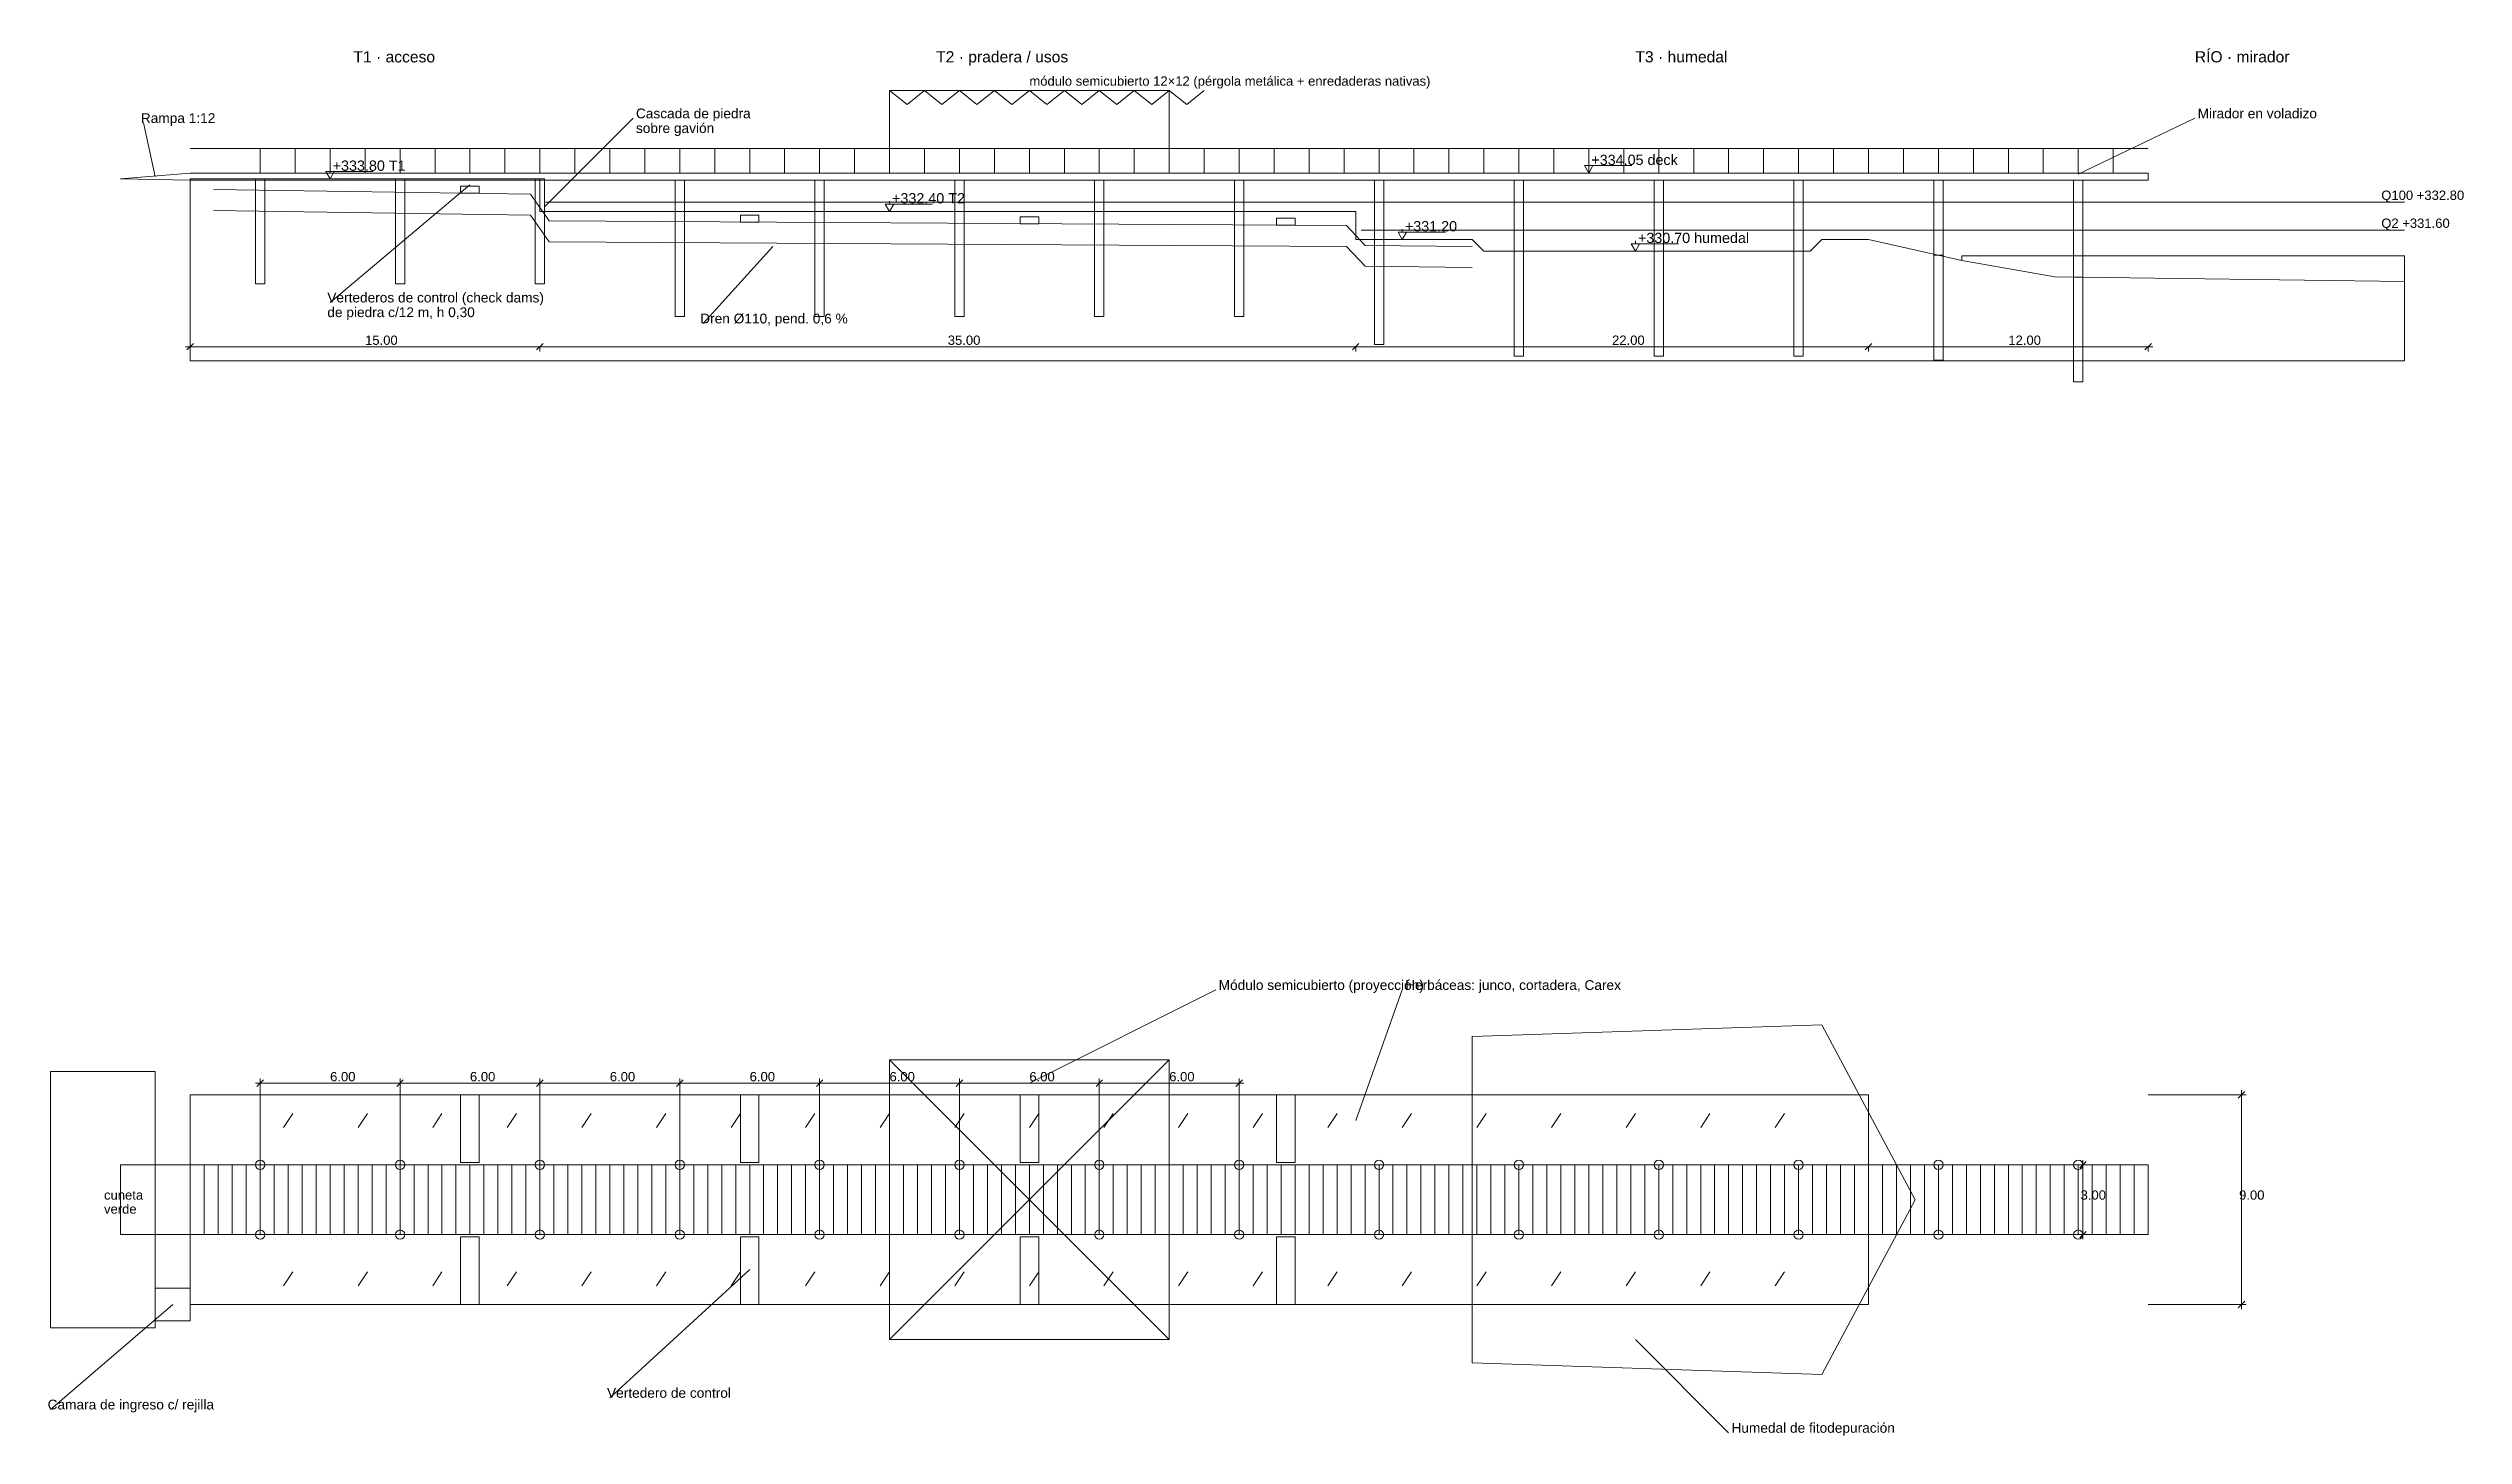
# Model space of a CAD drawing. Header units: metres. Extents: x -1097 to 1588, y -673 to 884.
# Drawn here: x 1293.9 to 1397.5, y -185.1 to -125.6 of the extents above; entities that cross this region are included whole.
import ezdxf

# ---------------------------------------------------------------- set-up
doc = ezdxf.new("R2010")
doc.units = ezdxf.units.M
for name, color, linetype, lineweight, plot in [('COTAS', 7, 'Continuous', 0, False), ('DETALLES', 7, 'Continuous', 0, False), ('SUDS-CUNETA_VERDE', 3, 'Continuous', 0, False), ('SUDS-HUMEDAL', 5, 'Continuous', 0, False), ('SUDS-JARDIN_LLUVIA', 4, 'Continuous', 0, False), ('SUDS-PASARELA', 30, 'Continuous', 0, False)]:
    doc.layers.add(name, color=color, linetype=linetype, lineweight=lineweight, plot=plot)
doc.styles.add('ARIAL', font='arial.ttf')

msp = doc.modelspace()

# ---------------------------------------------------------------- texts
at = {"layer": 'COTAS', "style": 'ARIAL'}
for s, p in [('+333.80 T1', (1306.11, -130.85)), ('+334.05 deck', (1360.11, -130.6)), ('+332.40 T2', (1330.11, -132.25)), ('+331.20', (1352.11, -133.45)), ('+330.70 humedal', (1362.11, -133.95))]:
    msp.add_text(s, height=0.44, dxfattribs=at).set_placement(p)
at = {"layer": 'DETALLES', "style": 'ARIAL'}
for s, height, p in [('T1 · acceso', 0.48, (1307, -126.2)), ('T2 · pradera / usos', 0.48, (1332, -126.2)), ('T3 · humedal', 0.48, (1362, -126.2)), ('RÍO · mirador', 0.48, (1386, -126.2)), ('módulo semicubierto 12×12 (pérgola metálica + enredaderas nativas)', 0.4, (1336, -127.2)), ('Rampa 1:12', 0.42, (1297.88, -128.8)), ('Cascada de piedra', 0.42, (1319.12, -128.6)), ('Mirador en voladizo', 0.42, (1386.12, -128.6)), ('sobre gavión', 0.42, (1319.12, -129.23)), ('Q100 +332.80', 0.4, (1394, -132.1)), ('Q2 +331.60', 0.4, (1394, -133.3)), ('Vertederos de control (check dams)', 0.42, (1305.88, -136.5)), ('de piedra c/12 m, h 0,30', 0.42, (1305.88, -137.13)), ('Dren Ø110, pend. 0,6 %', 0.42, (1321.88, -137.4)), ('15.00', 0.4, (1307.5, -138.32)), ('35.00', 0.4, (1332.5, -138.32)), ('22.00', 0.4, (1361, -138.32)), ('12.00', 0.4, (1378, -138.32)), ('Módulo semicubierto (proyección)', 0.42, (1344.12, -166)), ('Herbáceas: junco, cortadera, Carex', 0.42, (1352.12, -166)), ('6.00', 0.4, (1306, -169.92)), ('6.00', 0.4, (1312, -169.92)), ('6.00', 0.4, (1318, -169.92)), ('6.00', 0.4, (1324, -169.92)), ('6.00', 0.4, (1330, -169.92)), ('6.00', 0.4, (1336, -169.92)), ('6.00', 0.4, (1342, -169.92)), ('cuneta', 0.4, (1296.3, -175)), ('3.00', 0.4, (1381.1, -175)), ('9.00', 0.4, (1387.9, -175)), ('verde', 0.4, (1296.3, -175.6)), ('Vertedero de control', 0.42, (1317.88, -183.5)), ('Cámara de ingreso c/ rejilla', 0.42, (1293.88, -184)), ('Humedal de fitodepuración', 0.42, (1366.12, -185))]:
    msp.add_text(s, height=height, dxfattribs=at).set_placement(p)

# ---------------------------------------------------------------- linework, layer by layer
at = {"layer": 'COTAS'}
for points in [[(1360, -130.63), (1360, -130.5)], [(1306, -130.88), (1306, -130.75)], [(1306, -130.88), (1307.85, -130.88)], [(1360, -130.63), (1361.85, -130.63)], [(1330, -132.28), (1330, -132.15)], [(1330, -132.28), (1331.85, -132.28)], [(1352, -133.48), (1352, -133.35)], [(1352, -133.48), (1353.85, -133.48)], [(1362, -133.98), (1362, -133.85)], [(1362, -133.98), (1363.85, -133.98)]]:
    msp.add_lwpolyline(points, dxfattribs=at)
for points in [[(1305.82, -130.88), (1306.18, -130.88), (1306, -131.2)], [(1359.82, -130.63), (1360.18, -130.63), (1360, -130.95)], [(1329.82, -132.28), (1330.18, -132.28), (1330, -132.6)], [(1351.82, -133.48), (1352.18, -133.48), (1352, -133.8)], [(1361.82, -133.98), (1362.18, -133.98), (1362, -134.3)]]:
    msp.add_lwpolyline(points, close=True, dxfattribs=at)
at = {"layer": 'DETALLES'}
for points in [[(1330, -130.95), (1330, -127.4), (1342, -127.4), (1342, -130.95)], [(1330, -127.4), (1330.75, -128), (1331.5, -127.4)], [(1331.5, -127.4), (1332.25, -128), (1333, -127.4)], [(1333, -127.4), (1333.75, -128), (1334.5, -127.4)], [(1334.5, -127.4), (1335.25, -128), (1336, -127.4)], [(1336, -127.4), (1336.75, -128), (1337.5, -127.4)], [(1337.5, -127.4), (1338.25, -128), (1339, -127.4)], [(1339, -127.4), (1339.75, -128), (1340.5, -127.4)], [(1340.5, -127.4), (1341.25, -128), (1342, -127.4)], [(1342, -127.4), (1342.75, -128), (1343.5, -127.4)], [(1298.5, -131.1), (1298, -128.8)], [(1315.2, -132.4), (1319, -128.6)], [(1381, -131), (1386, -128.6)], [(1300, -129.9), (1384, -129.9)], [(1303, -130.95), (1303, -129.9)], [(1304.5, -130.95), (1304.5, -129.9)], [(1306, -130.95), (1306, -129.9)], [(1307.5, -130.95), (1307.5, -129.9)], [(1309, -130.95), (1309, -129.9)], [(1310.5, -130.95), (1310.5, -129.9)], [(1312, -130.95), (1312, -129.9)], [(1313.5, -130.95), (1313.5, -129.9)], [(1315, -130.95), (1315, -129.9)], [(1316.5, -130.95), (1316.5, -129.9)], [(1318, -130.95), (1318, -129.9)], [(1319.5, -130.95), (1319.5, -129.9)], [(1321, -130.95), (1321, -129.9)], [(1322.5, -130.95), (1322.5, -129.9)], [(1324, -130.95), (1324, -129.9)], [(1325.5, -130.95), (1325.5, -129.9)], [(1327, -130.95), (1327, -129.9)], [(1328.5, -130.95), (1328.5, -129.9)], [(1330, -130.95), (1330, -129.9)], [(1331.5, -130.95), (1331.5, -129.9)], [(1333, -130.95), (1333, -129.9)], [(1334.5, -130.95), (1334.5, -129.9)], [(1336, -130.95), (1336, -129.9)], [(1337.5, -130.95), (1337.5, -129.9)], [(1339, -130.95), (1339, -129.9)], [(1340.5, -130.95), (1340.5, -129.9)], [(1342, -130.95), (1342, -129.9)], [(1343.5, -130.95), (1343.5, -129.9)], [(1345, -130.95), (1345, -129.9)], [(1346.5, -130.95), (1346.5, -129.9)], [(1348, -130.95), (1348, -129.9)], [(1349.5, -130.95), (1349.5, -129.9)], [(1351, -130.95), (1351, -129.9)], [(1352.5, -130.95), (1352.5, -129.9)], [(1354, -130.95), (1354, -129.9)], [(1355.5, -130.95), (1355.5, -129.9)], [(1357, -130.95), (1357, -129.9)], [(1358.5, -130.95), (1358.5, -129.9)], [(1360, -130.95), (1360, -129.9)], [(1361.5, -130.95), (1361.5, -129.9)], [(1363, -130.95), (1363, -129.9)], [(1364.5, -130.95), (1364.5, -129.9)], [(1366, -130.95), (1366, -129.9)], [(1367.5, -130.95), (1367.5, -129.9)], [(1369, -130.95), (1369, -129.9)], [(1370.5, -130.95), (1370.5, -129.9)], [(1372, -130.95), (1372, -129.9)], [(1373.5, -130.95), (1373.5, -129.9)], [(1375, -130.95), (1375, -129.9)], [(1376.5, -130.95), (1376.5, -129.9)], [(1378, -130.95), (1378, -129.9)], [(1379.5, -130.95), (1379.5, -129.9)], [(1381, -130.95), (1381, -129.9)], [(1382.5, -130.95), (1382.5, -129.9)], [(1302.8, -131.2), (1302.8, -135.7), (1303.2, -135.7), (1303.2, -131.2)], [(1312, -131.45), (1306, -136.5)], [(1308.8, -131.2), (1308.8, -135.7), (1309.2, -135.7), (1309.2, -131.2)], [(1314.8, -131.2), (1314.8, -135.7), (1315.2, -135.7), (1315.2, -131.2)], [(1301, -131.65), (1314.6, -131.85), (1315.4, -133), (1349.6, -133.2), (1350.4, -134.05), (1355, -134.1)], [(1301, -132.55), (1314.6, -132.75), (1315.4, -133.9), (1349.6, -134.1), (1350.4, -134.95), (1355, -135)], [(1315.24, -132.2), (1395, -132.2)], [(1320.8, -132.6), (1320.8, -137.1), (1321.2, -137.1), (1321.2, -132.6)], [(1326.8, -132.6), (1326.8, -137.1), (1327.2, -137.1), (1327.2, -132.6)], [(1332.8, -132.6), (1332.8, -137.1), (1333.2, -137.1), (1333.2, -132.6)], [(1338.8, -132.6), (1338.8, -137.1), (1339.2, -137.1), (1339.2, -132.6)], [(1344.8, -132.6), (1344.8, -137.1), (1345.2, -137.1), (1345.2, -132.6)], [(1350.24, -133.4), (1395, -133.4)], [(1325, -134.1), (1322, -137.4)], [(1350.8, -133.8), (1350.8, -138.3), (1351.2, -138.3), (1351.2, -133.8)], [(1356.8, -134.3), (1356.8, -138.8), (1357.2, -138.8), (1357.2, -134.3)], [(1362.8, -134.3), (1362.8, -138.8), (1363.2, -138.8), (1363.2, -134.3)], [(1368.8, -134.3), (1368.8, -138.8), (1369.2, -138.8), (1369.2, -134.3)], [(1374.8, -134.47), (1374.8, -138.97), (1375.2, -138.97), (1375.2, -134.47)], [(1380.8, -135.41), (1380.8, -139.91), (1381.2, -139.91), (1381.2, -135.41)], [(1299.8, -138.4), (1315.2, -138.4)], [(1299.86, -138.54), (1300.14, -138.26)], [(1300, -138.4), (1300, -138.6)], [(1314.8, -138.4), (1350.2, -138.4)], [(1314.86, -138.54), (1315.14, -138.26)], [(1314.86, -138.54), (1315.14, -138.26)], [(1315, -138.4), (1315, -138.6)], [(1315, -138.4), (1315, -138.6)], [(1349.8, -138.4), (1372.2, -138.4)], [(1349.86, -138.54), (1350.14, -138.26)], [(1349.86, -138.54), (1350.14, -138.26)], [(1350, -138.4), (1350, -138.6)], [(1350, -138.4), (1350, -138.6)], [(1371.8, -138.4), (1384.2, -138.4)], [(1371.86, -138.54), (1372.14, -138.26)], [(1371.86, -138.54), (1372.14, -138.26)], [(1372, -138.4), (1372, -138.6)], [(1372, -138.4), (1372, -138.6)], [(1383.86, -138.54), (1384.14, -138.26)], [(1384, -138.4), (1384, -138.6)], [(1336, -170), (1344, -166)], [(1350, -171.6), (1352, -166)], [(1302.86, -170.14), (1303.14, -169.86)], [(1303, -173.5), (1303, -169.8)], [(1308.86, -170.14), (1309.14, -169.86)], [(1308.86, -170.14), (1309.14, -169.86)], [(1309, -173.5), (1309, -169.8)], [(1309, -173.5), (1309, -169.8)], [(1314.86, -170.14), (1315.14, -169.86)], [(1314.86, -170.14), (1315.14, -169.86)], [(1315, -173.5), (1315, -169.8)], [(1315, -173.5), (1315, -169.8)], [(1320.86, -170.14), (1321.14, -169.86)], [(1320.86, -170.14), (1321.14, -169.86)], [(1321, -173.5), (1321, -169.8)], [(1321, -173.5), (1321, -169.8)], [(1326.86, -170.14), (1327.14, -169.86)], [(1326.86, -170.14), (1327.14, -169.86)], [(1327, -173.5), (1327, -169.8)], [(1327, -173.5), (1327, -169.8)], [(1330, -181), (1342, -181), (1342, -169), (1330, -169), (1330, -181), (1342, -169), (1330, -169), (1342, -181)], [(1332.86, -170.14), (1333.14, -169.86)], [(1332.86, -170.14), (1333.14, -169.86)], [(1333, -173.5), (1333, -169.8)], [(1333, -173.5), (1333, -169.8)], [(1338.86, -170.14), (1339.14, -169.86)], [(1338.86, -170.14), (1339.14, -169.86)], [(1339, -173.5), (1339, -169.8)], [(1339, -173.5), (1339, -169.8)], [(1344.86, -170.14), (1345.14, -169.86)], [(1345, -173.5), (1345, -169.8)], [(1302.8, -170), (1309.2, -170)], [(1308.8, -170), (1315.2, -170)], [(1314.8, -170), (1321.2, -170)], [(1320.8, -170), (1327.2, -170)], [(1326.8, -170), (1333.2, -170)], [(1332.8, -170), (1339.2, -170)], [(1338.8, -170), (1345.2, -170)], [(1384, -170.5), (1388.2, -170.5)], [(1387.86, -170.64), (1388.14, -170.36)], [(1388, -179.7), (1388, -170.3)], [(1304, -171.9), (1304.4, -171.3)], [(1307.2, -171.9), (1307.6, -171.3)], [(1310.4, -171.9), (1310.8, -171.3)], [(1313.6, -171.9), (1314, -171.3)], [(1316.8, -171.9), (1317.2, -171.3)], [(1320, -171.9), (1320.4, -171.3)], [(1323.2, -171.9), (1323.6, -171.3)], [(1326.4, -171.9), (1326.8, -171.3)], [(1329.6, -171.9), (1330, -171.3)], [(1332.8, -171.9), (1333.2, -171.3)], [(1336, -171.9), (1336.4, -171.3)], [(1339.2, -171.9), (1339.6, -171.3)], [(1342.4, -171.9), (1342.8, -171.3)], [(1345.6, -171.9), (1346, -171.3)], [(1348.8, -171.9), (1349.2, -171.3)], [(1352, -171.9), (1352.4, -171.3)], [(1355.2, -171.9), (1355.6, -171.3)], [(1358.4, -171.9), (1358.8, -171.3)], [(1361.6, -171.9), (1362, -171.3)], [(1364.8, -171.9), (1365.2, -171.3)], [(1368, -171.9), (1368.4, -171.3)], [(1380, -173.5), (1381.4, -173.5)], [(1381.06, -173.64), (1381.34, -173.36)], [(1381.2, -176.7), (1381.2, -173.3)], [(1380, -176.5), (1381.4, -176.5)], [(1381.06, -176.64), (1381.34, -176.36)], [(1304, -178.7), (1304.4, -178.1)], [(1307.2, -178.7), (1307.6, -178.1)], [(1310.4, -178.7), (1310.8, -178.1)], [(1313.6, -178.7), (1314, -178.1)], [(1316.8, -178.7), (1317.2, -178.1)], [(1324, -178), (1318, -183.5)], [(1320, -178.7), (1320.4, -178.1)], [(1323.2, -178.7), (1323.6, -178.1)], [(1326.4, -178.7), (1326.8, -178.1)], [(1329.6, -178.7), (1330, -178.1)], [(1332.8, -178.7), (1333.2, -178.1)], [(1336, -178.7), (1336.4, -178.1)], [(1339.2, -178.7), (1339.6, -178.1)], [(1342.4, -178.7), (1342.8, -178.1)], [(1345.6, -178.7), (1346, -178.1)], [(1348.8, -178.7), (1349.2, -178.1)], [(1352, -178.7), (1352.4, -178.1)], [(1355.2, -178.7), (1355.6, -178.1)], [(1358.4, -178.7), (1358.8, -178.1)], [(1361.6, -178.7), (1362, -178.1)], [(1364.8, -178.7), (1365.2, -178.1)], [(1368, -178.7), (1368.4, -178.1)], [(1299.25, -179.5), (1294, -184)], [(1384, -179.5), (1388.2, -179.5)], [(1387.86, -179.64), (1388.14, -179.36)], [(1362, -181), (1366, -185)]]:
    msp.add_lwpolyline(points, dxfattribs=at)
for points in [[(1297, -131.2), (1300, -130.95), (1384, -130.95), (1384, -131.25), (1300, -131.25)], [(1300, -131.2), (1315, -131.2), (1315, -132.6), (1350, -132.6), (1350, -133.8), (1355, -133.8), (1355.5, -134.3), (1369.5, -134.3), (1370, -133.8), (1372, -133.8), (1376, -134.7), (1380, -135.4), (1395, -135.6), (1395, -139), (1300, -139)], [(1302.8, -131.25), (1303.2, -131.25), (1303.2, -131.2), (1302.8, -131.2)], [(1308.8, -131.25), (1309.2, -131.25), (1309.2, -131.2), (1308.8, -131.2)], [(1311.6, -131.81), (1312.4, -131.81), (1312.4, -131.51), (1311.6, -131.51)], [(1314.8, -131.25), (1315.2, -131.25), (1315.2, -131.2), (1314.8, -131.2)], [(1320.8, -131.25), (1321.2, -131.25), (1321.2, -132.6), (1320.8, -132.6)], [(1326.8, -131.25), (1327.2, -131.25), (1327.2, -132.6), (1326.8, -132.6)], [(1332.8, -131.25), (1333.2, -131.25), (1333.2, -132.6), (1332.8, -132.6)], [(1338.8, -131.25), (1339.2, -131.25), (1339.2, -132.6), (1338.8, -132.6)], [(1344.8, -131.25), (1345.2, -131.25), (1345.2, -132.6), (1344.8, -132.6)], [(1350.8, -131.25), (1351.2, -131.25), (1351.2, -133.8), (1350.8, -133.8)], [(1356.8, -131.25), (1357.2, -131.25), (1357.2, -134.3), (1356.8, -134.3)], [(1362.8, -131.25), (1363.2, -131.25), (1363.2, -134.3), (1362.8, -134.3)], [(1368.8, -131.25), (1369.2, -131.25), (1369.2, -134.3), (1368.8, -134.3)], [(1374.8, -131.25), (1375.2, -131.25), (1375.2, -134.47), (1374.8, -134.47)], [(1380.8, -131.25), (1381.2, -131.25), (1381.2, -135.41), (1380.8, -135.41)], [(1323.6, -133.05), (1324.4, -133.05), (1324.4, -132.75), (1323.6, -132.75)], [(1335.6, -133.12), (1336.4, -133.12), (1336.4, -132.82), (1335.6, -132.82)], [(1346.6, -133.18), (1347.4, -133.18), (1347.4, -132.88), (1346.6, -132.88)], [(1376, -134.5), (1395, -134.5), (1395, -135.6), (1380, -135.4), (1376, -134.7)], [(1311.6, -173.4), (1312.4, -173.4), (1312.4, -170.5), (1311.6, -170.5)], [(1323.6, -173.4), (1324.4, -173.4), (1324.4, -170.5), (1323.6, -170.5)], [(1335.6, -173.4), (1336.4, -173.4), (1336.4, -170.5), (1335.6, -170.5)], [(1346.6, -173.4), (1347.4, -173.4), (1347.4, -170.5), (1346.6, -170.5)], [(1311.6, -179.5), (1312.4, -179.5), (1312.4, -176.6), (1311.6, -176.6)], [(1323.6, -179.5), (1324.4, -179.5), (1324.4, -176.6), (1323.6, -176.6)], [(1335.6, -179.5), (1336.4, -179.5), (1336.4, -176.6), (1335.6, -176.6)], [(1346.6, -179.5), (1347.4, -179.5), (1347.4, -176.6), (1346.6, -176.6)], [(1298.5, -180.2), (1300, -180.2), (1300, -178.8), (1298.5, -178.8)]]:
    msp.add_lwpolyline(points, close=True, dxfattribs=at)
for centre in [(1303, -173.5), (1309, -173.5), (1315, -173.5), (1321, -173.5), (1327, -173.5), (1333, -173.5), (1339, -173.5), (1345, -173.5), (1351, -173.5), (1357, -173.5), (1363, -173.5), (1369, -173.5), (1375, -173.5), (1381, -173.5), (1303, -176.5), (1309, -176.5), (1315, -176.5), (1321, -176.5), (1327, -176.5), (1333, -176.5), (1339, -176.5), (1345, -176.5), (1351, -176.5), (1357, -176.5), (1363, -176.5), (1369, -176.5), (1375, -176.5), (1381, -176.5)]:
    msp.add_circle(centre, 0.2, dxfattribs=at)
at = {"layer": 'SUDS-CUNETA_VERDE'}
msp.add_lwpolyline([(1294, -180.5), (1298.5, -180.5), (1298.5, -169.5), (1294, -169.5)], close=True, dxfattribs=at)
at = {"layer": 'SUDS-HUMEDAL'}
msp.add_lwpolyline([(1355, -182), (1370, -182.5), (1374, -175), (1370, -167.5), (1355, -168)], close=True, dxfattribs=at)
at = {"layer": 'SUDS-JARDIN_LLUVIA'}
msp.add_lwpolyline([(1300, -179.5), (1372, -179.5), (1372, -170.5), (1300, -170.5)], close=True, dxfattribs=at)
at = {"layer": 'SUDS-PASARELA'}
msp.add_lwpolyline([(1297, -176.5), (1384, -176.5), (1384, -173.5), (1297, -173.5)], close=True, dxfattribs=at)
for points in [[(1300, -176.5), (1300, -173.5)], [(1300.6, -176.5), (1300.6, -173.5)], [(1301.2, -176.5), (1301.2, -173.5)], [(1301.8, -176.5), (1301.8, -173.5)], [(1302.4, -176.5), (1302.4, -173.5)], [(1303, -176.5), (1303, -173.5)], [(1303.6, -176.5), (1303.6, -173.5)], [(1304.2, -176.5), (1304.2, -173.5)], [(1304.8, -176.5), (1304.8, -173.5)], [(1305.4, -176.5), (1305.4, -173.5)], [(1306, -176.5), (1306, -173.5)], [(1306.6, -176.5), (1306.6, -173.5)], [(1307.2, -176.5), (1307.2, -173.5)], [(1307.8, -176.5), (1307.8, -173.5)], [(1308.4, -176.5), (1308.4, -173.5)], [(1309, -176.5), (1309, -173.5)], [(1309.6, -176.5), (1309.6, -173.5)], [(1310.2, -176.5), (1310.2, -173.5)], [(1310.8, -176.5), (1310.8, -173.5)], [(1311.4, -176.5), (1311.4, -173.5)], [(1312, -176.5), (1312, -173.5)], [(1312.6, -176.5), (1312.6, -173.5)], [(1313.2, -176.5), (1313.2, -173.5)], [(1313.8, -176.5), (1313.8, -173.5)], [(1314.4, -176.5), (1314.4, -173.5)], [(1315, -176.5), (1315, -173.5)], [(1315.6, -176.5), (1315.6, -173.5)], [(1316.2, -176.5), (1316.2, -173.5)], [(1316.8, -176.5), (1316.8, -173.5)], [(1317.4, -176.5), (1317.4, -173.5)], [(1318, -176.5), (1318, -173.5)], [(1318.6, -176.5), (1318.6, -173.5)], [(1319.2, -176.5), (1319.2, -173.5)], [(1319.8, -176.5), (1319.8, -173.5)], [(1320.4, -176.5), (1320.4, -173.5)], [(1321, -176.5), (1321, -173.5)], [(1321.6, -176.5), (1321.6, -173.5)], [(1322.2, -176.5), (1322.2, -173.5)], [(1322.8, -176.5), (1322.8, -173.5)], [(1323.4, -176.5), (1323.4, -173.5)], [(1324, -176.5), (1324, -173.5)], [(1324.6, -176.5), (1324.6, -173.5)], [(1325.2, -176.5), (1325.2, -173.5)], [(1325.8, -176.5), (1325.8, -173.5)], [(1326.4, -176.5), (1326.4, -173.5)], [(1327, -176.5), (1327, -173.5)], [(1327.6, -176.5), (1327.6, -173.5)], [(1328.2, -176.5), (1328.2, -173.5)], [(1328.8, -176.5), (1328.8, -173.5)], [(1329.4, -176.5), (1329.4, -173.5)], [(1330, -176.5), (1330, -173.5)], [(1330.6, -176.5), (1330.6, -173.5)], [(1331.2, -176.5), (1331.2, -173.5)], [(1331.8, -176.5), (1331.8, -173.5)], [(1332.4, -176.5), (1332.4, -173.5)], [(1333, -176.5), (1333, -173.5)], [(1333.6, -176.5), (1333.6, -173.5)], [(1334.2, -176.5), (1334.2, -173.5)], [(1334.8, -176.5), (1334.8, -173.5)], [(1335.4, -176.5), (1335.4, -173.5)], [(1336, -176.5), (1336, -173.5)], [(1336.6, -176.5), (1336.6, -173.5)], [(1337.2, -176.5), (1337.2, -173.5)], [(1337.8, -176.5), (1337.8, -173.5)], [(1338.4, -176.5), (1338.4, -173.5)], [(1339, -176.5), (1339, -173.5)], [(1339.6, -176.5), (1339.6, -173.5)], [(1340.2, -176.5), (1340.2, -173.5)], [(1340.8, -176.5), (1340.8, -173.5)], [(1341.4, -176.5), (1341.4, -173.5)], [(1342, -176.5), (1342, -173.5)], [(1342.6, -176.5), (1342.6, -173.5)], [(1343.2, -176.5), (1343.2, -173.5)], [(1343.8, -176.5), (1343.8, -173.5)], [(1344.4, -176.5), (1344.4, -173.5)], [(1345, -176.5), (1345, -173.5)], [(1345.6, -176.5), (1345.6, -173.5)], [(1346.2, -176.5), (1346.2, -173.5)], [(1346.8, -176.5), (1346.8, -173.5)], [(1347.4, -176.5), (1347.4, -173.5)], [(1348, -176.5), (1348, -173.5)], [(1348.6, -176.5), (1348.6, -173.5)], [(1349.2, -176.5), (1349.2, -173.5)], [(1349.8, -176.5), (1349.8, -173.5)], [(1350.4, -176.5), (1350.4, -173.5)], [(1351, -176.5), (1351, -173.5)], [(1351.6, -176.5), (1351.6, -173.5)], [(1352.2, -176.5), (1352.2, -173.5)], [(1352.8, -176.5), (1352.8, -173.5)], [(1353.4, -176.5), (1353.4, -173.5)], [(1354, -176.5), (1354, -173.5)], [(1354.6, -176.5), (1354.6, -173.5)], [(1355.2, -176.5), (1355.2, -173.5)], [(1355.8, -176.5), (1355.8, -173.5)], [(1356.4, -176.5), (1356.4, -173.5)], [(1357, -176.5), (1357, -173.5)], [(1357.6, -176.5), (1357.6, -173.5)], [(1358.2, -176.5), (1358.2, -173.5)], [(1358.8, -176.5), (1358.8, -173.5)], [(1359.4, -176.5), (1359.4, -173.5)], [(1360, -176.5), (1360, -173.5)], [(1360.6, -176.5), (1360.6, -173.5)], [(1361.2, -176.5), (1361.2, -173.5)], [(1361.8, -176.5), (1361.8, -173.5)], [(1362.4, -176.5), (1362.4, -173.5)], [(1363, -176.5), (1363, -173.5)], [(1363.6, -176.5), (1363.6, -173.5)], [(1364.2, -176.5), (1364.2, -173.5)], [(1364.8, -176.5), (1364.8, -173.5)], [(1365.4, -176.5), (1365.4, -173.5)], [(1366, -176.5), (1366, -173.5)], [(1366.6, -176.5), (1366.6, -173.5)], [(1367.2, -176.5), (1367.2, -173.5)], [(1367.8, -176.5), (1367.8, -173.5)], [(1368.4, -176.5), (1368.4, -173.5)], [(1369, -176.5), (1369, -173.5)], [(1369.6, -176.5), (1369.6, -173.5)], [(1370.2, -176.5), (1370.2, -173.5)], [(1370.8, -176.5), (1370.8, -173.5)], [(1371.4, -176.5), (1371.4, -173.5)], [(1372, -176.5), (1372, -173.5)], [(1372.6, -176.5), (1372.6, -173.5)], [(1373.2, -176.5), (1373.2, -173.5)], [(1373.8, -176.5), (1373.8, -173.5)], [(1374.4, -176.5), (1374.4, -173.5)], [(1375, -176.5), (1375, -173.5)], [(1375.6, -176.5), (1375.6, -173.5)], [(1376.2, -176.5), (1376.2, -173.5)], [(1376.8, -176.5), (1376.8, -173.5)], [(1377.4, -176.5), (1377.4, -173.5)], [(1378, -176.5), (1378, -173.5)], [(1378.6, -176.5), (1378.6, -173.5)], [(1379.2, -176.5), (1379.2, -173.5)], [(1379.8, -176.5), (1379.8, -173.5)], [(1380.4, -176.5), (1380.4, -173.5)], [(1381, -176.5), (1381, -173.5)], [(1381.6, -176.5), (1381.6, -173.5)], [(1382.2, -176.5), (1382.2, -173.5)], [(1382.8, -176.5), (1382.8, -173.5)], [(1383.4, -176.5), (1383.4, -173.5)]]:
    msp.add_lwpolyline(points, dxfattribs=at)

msp.set_redraw_order([(e.dxf.handle, doc.entitydb.next_handle()) for e in msp.query("TEXT MTEXT ATTDEF DIMENSION ARC_DIMENSION")])  # texts and dimensions are drawn at this point

doc.saveas('drawing.dxf')
